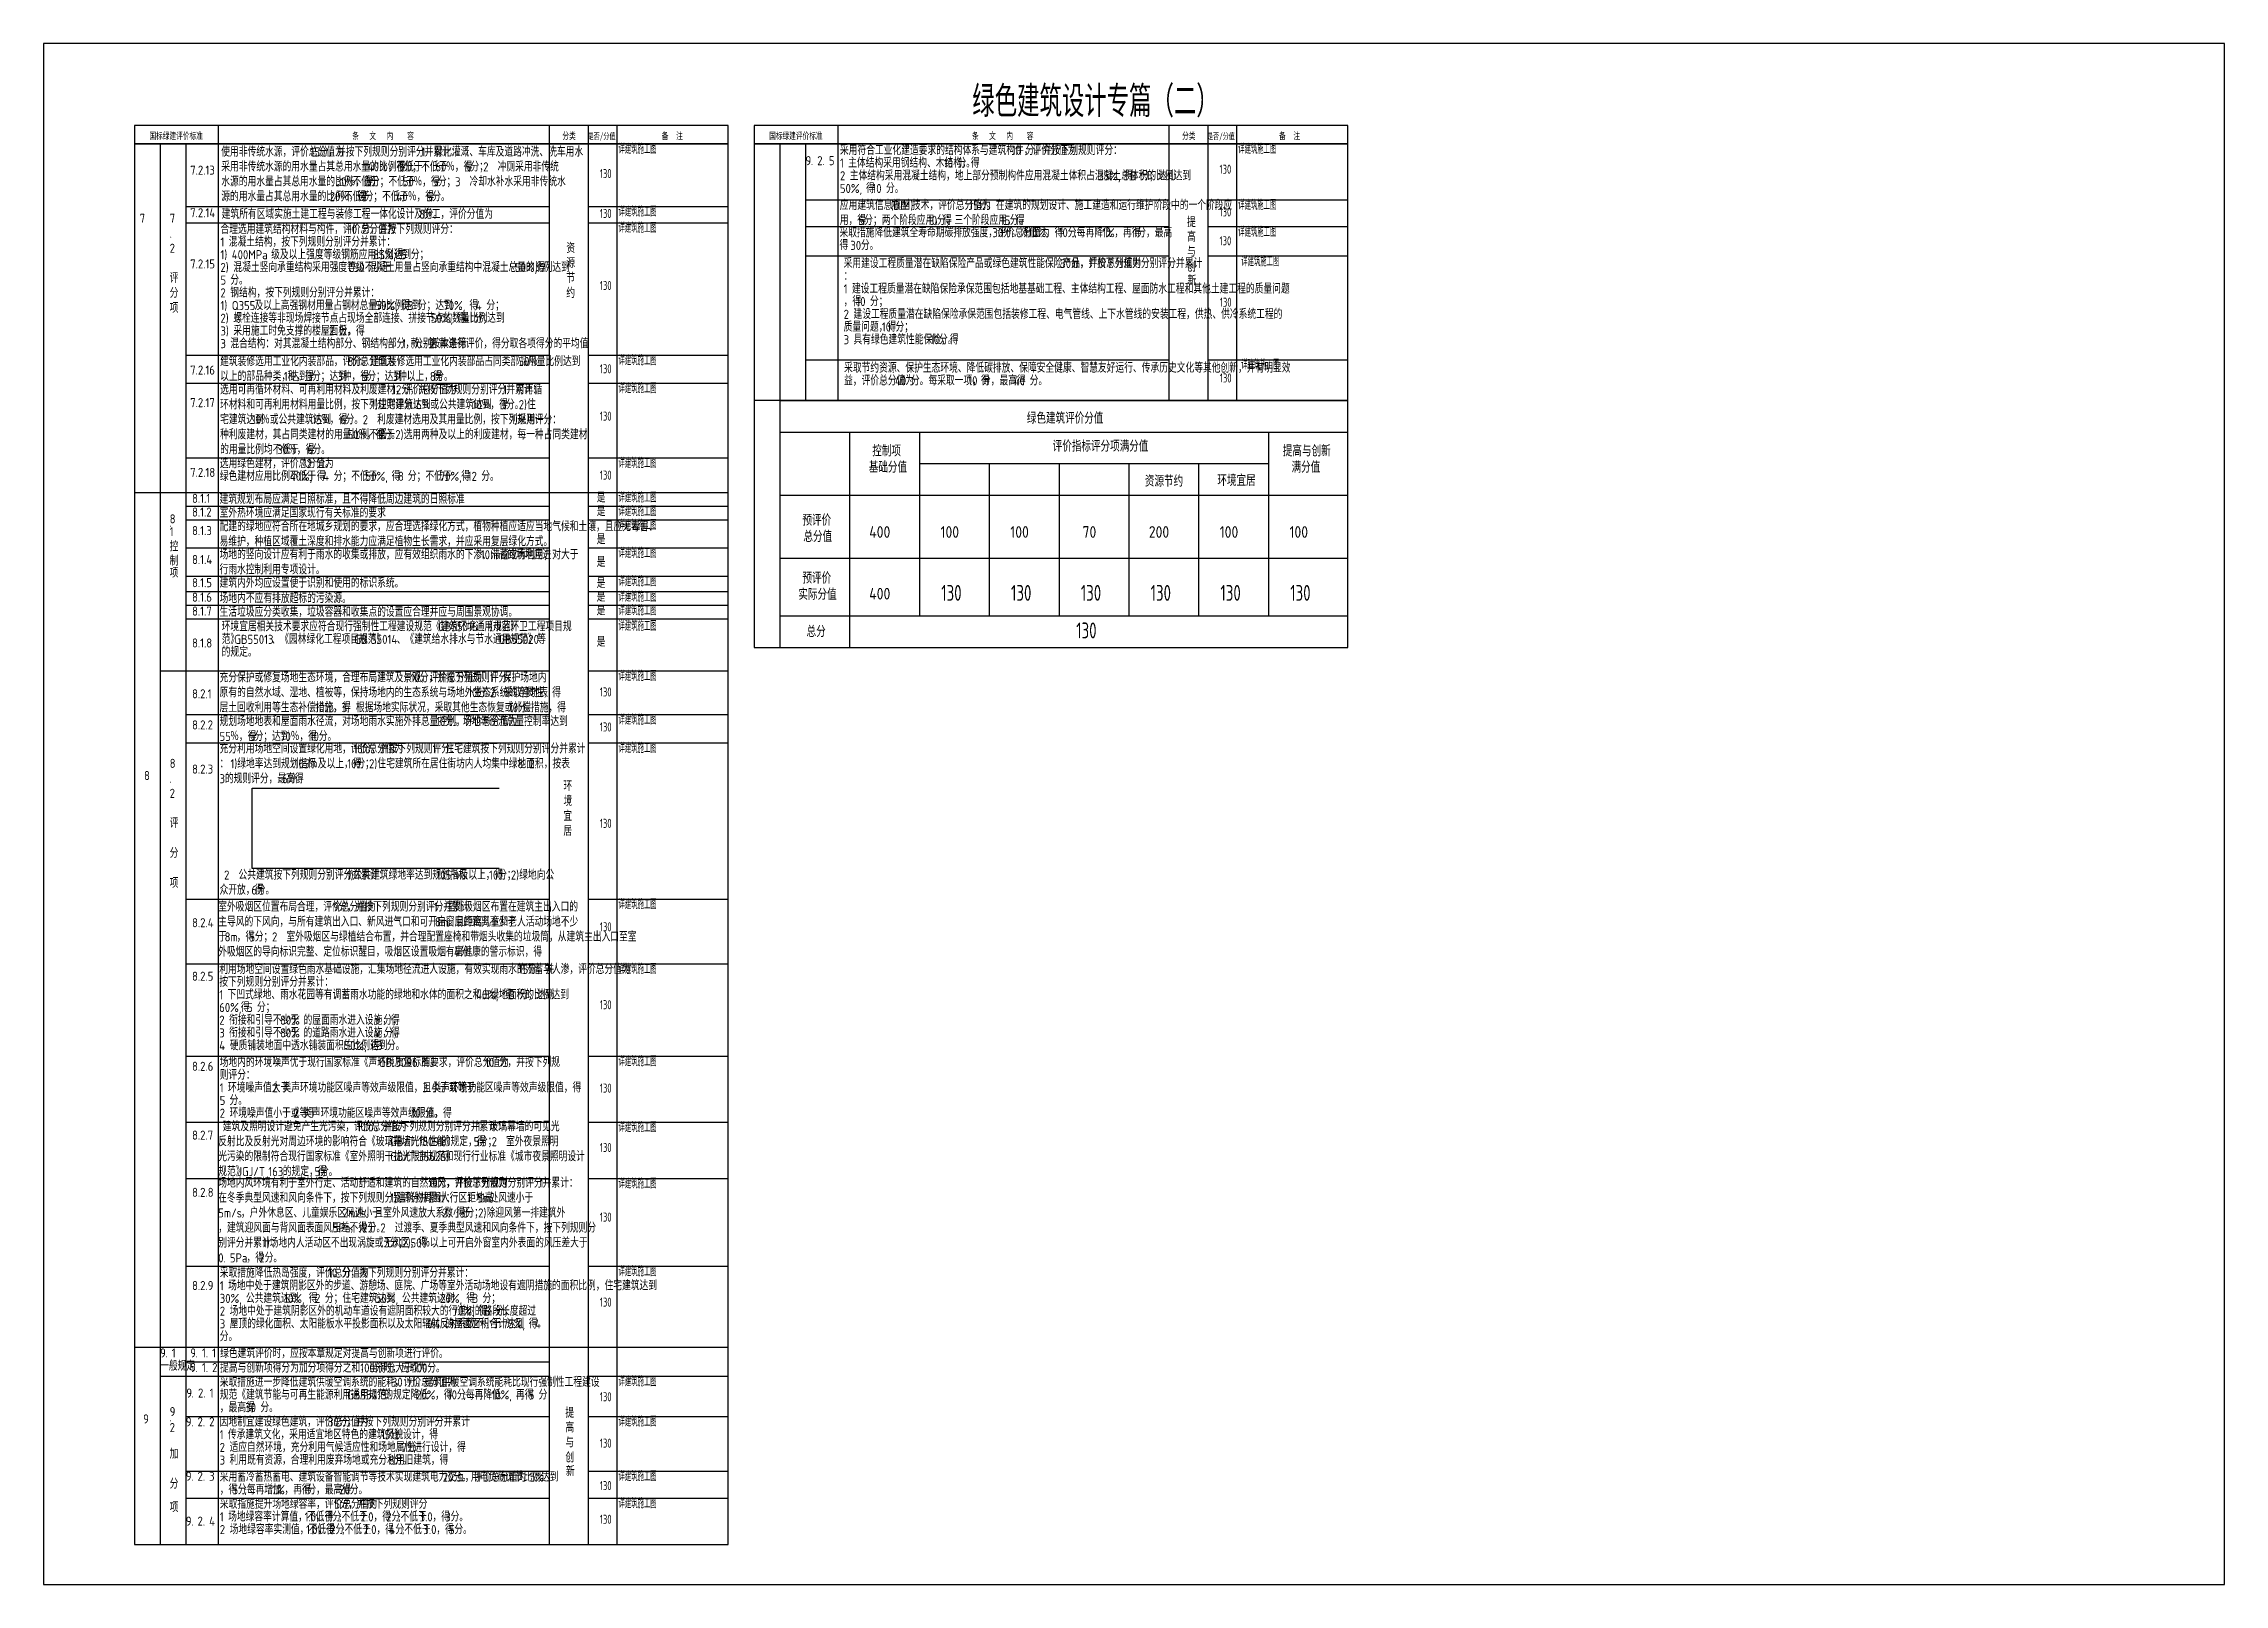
# Model space of a CAD drawing. Extents: x 94474582 to 94642782, y 24631448 to 24690848.
# Drawn here: x 94558682 to 94642782, y 24631448 to 24690848 of the extents above; entities that cross this region are included whole.
import ezdxf

# ---------------------------------------------------------------- set-up
doc = ezdxf.new("R2010")
doc.units = 0
doc.header["$LTSCALE"] = 1000
for name, color, linetype in [('A-TAB', 7, 'Continuous'), ('A-Text(建筑文字)', 33, 'Continuous'), ('A-TXT', 7, 'Continuous'), ('C-ANNO-TTLB', 7, 'Continuous'), ('PUB_TITLE', 4, 'Continuous')]:
    doc.layers.add(name, color=color, linetype=linetype)
doc.styles.add('-黑体', font='simhei.ttf', dxfattribs={"width": 0.7})
doc.styles.get("Standard").update_dxf_attribs({"font": 'gbenor.shx', "bigfont": 'gbcbig.shx'})
doc.styles.add('宋体', font='', dxfattribs={"width": 0.7})
doc.styles.get('宋体').set_extended_font_data('SimSun')

msp = doc.modelspace()

# ---------------------------------------------------------------- texts
at = {"layer": 'A-TAB'}
for s, height, p in [('绿色建筑评价分值', 434, (94596600, 24676196)), ('控制项', 434, (94590639, 24674935)), ('评价指标评分项满分值', 434, (94597598, 24675117)), ('提高与创新', 434, (94606473, 24674935)), ('基础分值', 434, (94590505, 24674305)), ('资源节约', 434, (94601152, 24673769)), ('环境宜居', 434, (94603949, 24673797)), ('满分值', 434, (94606808, 24674305)), ('预评价', 434, (94587947, 24672263)), ('总分值', 434, (94587983, 24671633)), ('400', 450, (94590522, 24671796)), ('100', 450, (94593270, 24671796)), ('100', 450, (94595961, 24671796)), ('70', 450, (94598747, 24671796)), ('200', 450, (94601303, 24671796)), ('100', 450, (94604037, 24671796)), ('100', 450, (94606728, 24671796)), ('预评价', 434, (94587947, 24670032)), ('实际分值', 434, (94587789, 24669402)), ('400', 450, (94590522, 24669416)), ('总分', 434, (94588105, 24667968))]:
    msp.add_text(s, height=height, dxfattribs=at).set_placement(p)
at = {"layer": 'A-Text(建筑文字)'}
for s, height, p in [('采用符合工业化建造要求的结构体系与建筑构件，评价分值为', 337.59, (94589392, 24686558)), ('10', 350, (94596027, 24686558)), ('分，并按下列规则评分：', 337.59, (94596552, 24686558)), ('1', 350, (94589392, 24686068)), ('2', 350, (94589392, 24685578)), ('主体结构采用钢结构、木结构，得', 337.59, (94589712, 24686068)), ('主体结构采用混凝土结构，地上部分预制构件应用混凝土体积占混凝土总体积的比例达到', 337.59, (94589771, 24685578)), ('10', 350, (94593399, 24686068)), ('分。', 337.6, (94593924, 24686068)), ('35%,', 350, (94599355, 24685578)), ('得', 338, (94600361, 24685578)), ('5', 350, (94600607, 24685578)), ('分；达到', 337.6, (94600986, 24685578)), ('50%,', 350, (94589392, 24685088)), ('得', 338, (94590398, 24685088)), ('10', 350, (94590644, 24685088)), ('分。', 337.6, (94591169, 24685088)), ('合理选用建筑结构材料与构件，评价总分值为', 337.59, (94565503, 24683516)), ('1', 350, (94565503, 24683026)), ('混凝土结构，按下列规则分别评分并累计：', 337.59, (94565824, 24683026)), ('10', 350, (94570418, 24683516)), ('分，并按下列规则评分：', 337.59, (94570943, 24683516)), ('采取措施降低建筑全寿命期碳排放强度，评价总分值为', 337.59, (94589375, 24683385)), ('30', 350, (94595273, 24683385)), ('分。降低', 337.6, (94595681, 24683385)), ('10%', 350, (94596664, 24683385)), ('，得', 337.6, (94597335, 24683385)), ('10', 350, (94597826, 24683385)), ('分', 338, (94598176, 24683385)), (';', 350, (94598422, 24683385)), ('每再降低', 337.6, (94598524, 24683385)), ('1%', 350, (94599507, 24683385)), ('，再得', 337.6, (94599974, 24683385)), ('1', 350, (94600711, 24683385)), ('分，最高', 337.6, (94600857, 24683385)), ('1)', 350, (94565503, 24682536)), ('400MPa', 350, (94565941, 24682536)), ('级及以上强度等级钢筋应用比例达到', 337.59, (94567457, 24682536)), ('85%,', 350, (94571389, 24682536)), ('得', 338, (94572220, 24682536)), ('5', 350, (94572466, 24682536)), ('分；', 337.6, (94572845, 24682536)), ('得', 338, (94589375, 24682895)), ('采用建设工程质量潜在缺陷保险产品或绿色建筑性能保险产品，评价总分值为', 337.59, (94589535, 24682198)), ('30', 350, (94589795, 24682895)), ('分。', 337.6, (94590204, 24682895)), ('30', 350, (94597890, 24682198)), ('分，并按下列规则分别评分并累计', 337.59, (94598299, 24682198)), ('2)', 350, (94565503, 24682046)), ('5', 350, (94565503, 24681556)), ('分。', 337.6, (94565882, 24681556)), ('混凝土竖向承重结构采用强度等级不小于', 337.59, (94565999, 24682046)), ('C50', 350, (94570422, 24682046)), ('混凝土用量占竖向承重结构中混凝土总量的比例达到', 337.59, (94571210, 24682046)), ('50%,', 350, (94576862, 24682046)), ('得', 338, (94577693, 24682046)), ('：', 338, (94589535, 24681708)), ('1)', 350, (94565503, 24680576)), ('2', 350, (94565503, 24681066)), ('钢结构，按下列规则分别评分并累计：', 337.59, (94565882, 24681066)), ('Q355', 350, (94565941, 24680576)), ('及以上高强钢材用量占钢材总量的比例达到', 337.59, (94566816, 24680576)), ('50%,', 350, (94571485, 24680576)), ('得', 338, (94572491, 24680576)), ('3', 350, (94572737, 24680576)), ('分；达到', 337.6, (94573116, 24680576)), ('70%,', 350, (94574099, 24680576)), ('得', 338, (94575105, 24680576)), ('4', 350, (94575351, 24680576)), ('分；', 337.6, (94575759, 24680576)), ('1', 350, (94589535, 24681218)), ('，得', 337.6, (94589535, 24680728)), ('建设工程质量潜在缺陷保险承保范围包括地基基础工程、主体结构工程、屋面防水工程和其他土建工程的质量问题', 337.59, (94589856, 24681218)), ('10', 350, (94590026, 24680728)), ('分；', 337.6, (94590551, 24680728)), ('2)', 350, (94565503, 24680086)), ('螺栓连接等非现场焊接节点占现场全部连接、拼接节点的数量比例达到', 337.59, (94565999, 24680086)), ('50%,', 350, (94573617, 24680086)), ('得', 338, (94574623, 24680086)), ('4', 350, (94574869, 24680086)), ('分；', 337.6, (94575277, 24680086)), ('质量问题，得', 337.6, (94589535, 24679748)), ('2', 350, (94589535, 24680238)), ('建设工程质量潜在缺陷保险承保范围包括装修工程、电气管线、上下水管线的安装工程，供热、供冷系统工程的', 337.59, (94589914, 24680238)), ('10', 350, (94591009, 24679748)), ('分；', 337.6, (94591534, 24679748)), ('3)', 350, (94565503, 24679596)), ('3', 350, (94565503, 24679106)), ('混合结构：对其混凝土结构部分、钢结构部分，分别按本条第', 337.59, (94565882, 24679106)), ('采用施工时免支撑的楼屋面板，得', 337.59, (94565999, 24679596)), ('2', 350, (94569685, 24679596)), ('分。', 337.6, (94570064, 24679596)), ('1', 350, (94572517, 24679106)), ('款、第', 337.6, (94572838, 24679106)), ('2', 350, (94573575, 24679106)), ('款进行评价，得分取各项得分的平均值', 337.59, (94573955, 24679106)), ('3', 350, (94589535, 24679258)), ('具有绿色建筑性能保险，得', 337.59, (94589914, 24679258)), ('10', 350, (94592863, 24679258)), ('分。', 337.6, (94593213, 24679258)), ('。', 338, (94565503, 24678616)), ('采取节约资源、保护生态环境、降低碳排放、保障安全健康、智慧友好运行、传承历史文化等其他创新，并有明显效', 337.59, (94589552, 24678167)), ('益，评价总分值为', 337.6, (94589552, 24677677)), ('40', 350, (94591518, 24677677)), ('分。每采取一项，得', 337.6, (94592131, 24677677)), ('10', 350, (94594342, 24677677)), ('分，最高得', 337.6, (94594867, 24677677)), ('40', 350, (94596096, 24677677)), ('分。', 337.6, (94596709, 24677677)), ('绿色建材应用比例不低于', 337.59, (94565478, 24673992)), ('选用绿色建材，评价总分值为', 337.59, (94565478, 24674482)), ('40%,', 350, (94568181, 24673992)), ('12', 350, (94568673, 24674482)), ('分。', 337.6, (94569198, 24674482)), ('得', 338, (94569217, 24673992)), ('4', 350, (94569462, 24673992)), ('分；不低于', 337.6, (94569871, 24673992)), ('50%,', 350, (94571099, 24673992)), ('得', 338, (94572106, 24673992)), ('8', 350, (94572351, 24673992)), ('分；不低于', 337.6, (94572731, 24673992)), ('70%,', 350, (94573959, 24673992)), ('得', 338, (94574791, 24673992)), ('12', 350, (94575036, 24673992)), ('分。', 337.6, (94575561, 24673992)), ('环境宜居相关技术要求应符合现行强制性工程建设规范《建筑环境通用规范》', 337.59, (94565549, 24668196)), ('GB55016', 350, (94573904, 24668196)), ('、《市容环卫工程项目规', 337.59, (94575333, 24668196)), ('范》', 337.6, (94565549, 24667706)), ('的规定。', 337.6, (94565549, 24667216)), ('GB55013', 350, (94566040, 24667706)), ('、《园林绿化工程项目规范》', 337.59, (94567469, 24667706)), ('GB', 350, (94570664, 24667706)), ('55014', 350, (94571306, 24667706)), ('、《建筑给水排水与节水通用规范》', 337.59, (94572297, 24667706)), ('GB55020', 350, (94576229, 24667706)), ('等', 338, (94577717, 24667706)), ('利用场地空间设置绿色雨水基础设施，汇集场地径流进人设施，有效实现雨水的滞蓄与人渗，评价总分值为', 337.59, (94565456, 24654984)), ('按下列规则分别评分并累计：', 337.59, (94565456, 24654494)), ('15', 350, (94577006, 24654984)), ('分，并', 337.6, (94577356, 24654984)), ('1', 350, (94565456, 24654004)), ('下凹式绿地、雨水花园等有调蓄雨水功能的绿地和水体的面积之和占绿地面积的比例达到', 337.59, (94565777, 24654004)), ('40%,', 350, (94575361, 24654004)), ('得', 338, (94576396, 24654004)), ('3', 350, (94576642, 24654004)), ('分；达到', 337.6, (94577021, 24654004)), ('2', 350, (94565456, 24653024)), ('60%,', 350, (94565456, 24653514)), ('衔接和引导不少于', 337.6, (94565835, 24653024)), ('得', 338, (94566287, 24653514)), ('5', 350, (94566533, 24653514)), ('分；', 337.6, (94566912, 24653514)), ('80%', 350, (94567801, 24653024)), ('的屋面雨水进入设施，得', 337.59, (94568705, 24653024)), ('3', 350, (94571408, 24653024)), ('分；', 337.6, (94571787, 24653024)), ('3', 350, (94565456, 24652534)), ('4', 350, (94565456, 24652044)), ('衔接和引导不少于', 337.6, (94565835, 24652534)), ('硬质铺装地面中透水铺装面积的比例达到', 337.59, (94565864, 24652044)), ('80%', 350, (94567801, 24652534)), ('的道路雨水进入设施，得', 337.59, (94568705, 24652534)), ('50%,', 350, (94570287, 24652044)), ('得', 338, (94571294, 24652044)), ('4', 350, (94571408, 24652534)), ('3', 350, (94571539, 24652044)), ('分；', 337.6, (94571817, 24652534)), ('分。', 337.6, (94571919, 24652044)), ('场地内的环境噪声优于现行国家标准《声环境质量标准》', 337.59, (94565473, 24651399)), ('GB', 350, (94571616, 24651399)), ('3096', 350, (94572258, 24651399)), ('的要求，评价总分值为', 337.6, (94573251, 24651399)), ('10', 350, (94575708, 24651399)), ('分，并按下列规', 337.6, (94576233, 24651399)), ('1', 350, (94565473, 24650419)), ('则评分：', 337.6, (94565473, 24650909)), ('环境噪声值大于', 337.6, (94565793, 24650419)), ('2', 350, (94567514, 24650419)), ('类声环境功能区噪声等效声级限值，且小于或等于', 337.59, (94567893, 24650419)), ('3', 350, (94573299, 24650419)), ('类声环境功能区噪声等效声级限值，得', 337.59, (94573678, 24650419)), ('2', 350, (94565473, 24649439)), ('5', 350, (94565473, 24649929)), ('环境噪声值小于或等于', 337.6, (94565852, 24649439)), ('分。', 337.6, (94565852, 24649929)), ('2', 350, (94568309, 24649439)), ('类声环境功能区噪声等效声级限值，得', 337.59, (94568688, 24649439)), ('10', 350, (94572866, 24649439)), ('分。', 337.6, (94573391, 24649439)), ('采取措施降低热岛强度，评价总分值为', 337.59, (94565477, 24643278)), ('1', 350, (94565477, 24642788)), ('场地中处于建筑阴影区外的步道、游憩场、庭院、广场等室外活动场地设有遮阴措施的面积比例，住宅建筑达到', 337.59, (94565798, 24642788)), ('10', 350, (94569655, 24643278)), ('分，按下列规则分别评分并累计：', 337.59, (94570180, 24643278)), ('30%,', 350, (94565477, 24642298)), ('2', 350, (94565477, 24641808)), ('场地中处于建筑阴影区外的机动车道设有遮阴面积较大的行道树的路段长度超过', 337.59, (94565857, 24641808)), ('公共建筑达到', 337.6, (94566484, 24642298)), ('10%,', 350, (94567958, 24642298)), ('得', 338, (94568906, 24642298)), ('2', 350, (94569152, 24642298)), ('分；住宅建筑达到', 337.6, (94569531, 24642298)), ('50%,', 350, (94571497, 24642298)), ('公共建筑达到', 337.6, (94572503, 24642298)), ('20%,', 350, (94573978, 24642298)), ('70%,', 350, (94574458, 24641808)), ('得', 338, (94574984, 24642298)), ('3', 350, (94575230, 24642298)), ('得', 338, (94575464, 24641808)), ('分；', 337.6, (94575609, 24642298)), ('3', 350, (94575710, 24641808)), ('分；', 337.6, (94576089, 24641808)), ('3', 350, (94565477, 24641318)), ('屋顶的绿化面积、太阳能板水平投影面积以及太阳辐射反射系数不小于', 337.59, (94565857, 24641318)), ('0.4', 350, (94573475, 24641318)), ('的屋面面积合计达到', 337.6, (94574175, 24641318)), ('75%,', 350, (94576386, 24641318)), ('得', 338, (94577393, 24641318)), ('4', 350, (94577638, 24641318)), ('分。', 337.6, (94565477, 24640828)), ('采取措施进一步降低建筑供暖空调系统的能耗，评价总分值为', 337.59, (94565477, 24639068)), ('规范《建筑节能与可再生能源利用通用规范》', 337.59, (94565477, 24638578)), ('GB55015', 350, (94570392, 24638578)), ('的规定降低', 337.6, (94571821, 24638578)), ('30', 350, (94572112, 24639068)), ('分。建筑供暖空调系统能耗比现行强制性工程建设', 337.59, (94572696, 24639068)), ('20%', 350, (94573050, 24638578)), ('，得', 337.6, (94573779, 24638578)), ('10', 350, (94574271, 24638578)), ('分', 338, (94574621, 24638578)), (';', 350, (94574866, 24638578)), ('每再降低', 337.6, (94574968, 24638578)), ('10%,', 350, (94575951, 24638578)), ('再得', 337.6, (94576899, 24638578)), ('5', 350, (94577391, 24638578)), ('分', 338, (94577770, 24638578)), ('，最高得', 337.6, (94565477, 24638088)), ('30', 350, (94566460, 24638088)), ('分。', 337.6, (94567043, 24638088)), ('1', 350, (94565471, 24637044)), ('因地制宜建设绿色建筑，评价总分值为', 337.59, (94565471, 24637534)), ('传承建筑文化，采用适宜地区特色的建筑风貌设计，得', 337.59, (94565792, 24637044)), ('30', 350, (94569649, 24637534)), ('分，并按下列规则分别评分并累计', 337.59, (94570057, 24637534)), ('15', 350, (94571690, 24637044)), ('分', 338, (94572040, 24637044)), (';', 350, (94572286, 24637044)), (':', 350, (94573744, 24637534)), ('2', 350, (94565471, 24636554)), ('3', 350, (94565471, 24636064)), ('利用既有资源，合理利用废弃场地或充分利用旧建筑，得', 337.59, (94565851, 24636064)), ('适应自然环境，充分利用气候适应性和场地属性进行设计，得', 337.59, (94565851, 24636554)), ('8', 350, (94571994, 24636064)), ('分。', 337.6, (94572198, 24636064)), ('7', 350, (94572486, 24636554)), ('分', 338, (94572690, 24636554)), (';', 350, (94572936, 24636554)), ('采用蓄冷蓄热蓄电、建筑设备智能调节等技术实现建筑电力交互，评价总分值为', 337.59, (94565475, 24635410)), ('20', 350, (94574076, 24635410)), ('分。用电负荷调节比例达到', 337.59, (94574485, 24635410)), ('5%', 350, (94577434, 24635410)), ('采取指施提升场地绿容率，评价总分值为', 337.59, (94565478, 24634366)), ('，得', 337.6, (94565475, 24634920)), ('5', 350, (94565967, 24634920)), ('分', 338, (94566171, 24634920)), (';', 350, (94566417, 24634920)), ('每再增加', 337.6, (94566519, 24634920)), ('1%', 350, (94567502, 24634920)), ('，再得', 337.6, (94567969, 24634920)), ('1', 350, (94568706, 24634920)), ('分，最高得', 337.6, (94568852, 24634920)), ('5', 350, (94569901, 24634366)), ('20', 350, (94570080, 24634920)), ('分，并按下列规则评分', 337.6, (94570106, 24634366)), ('分。', 337.6, (94570489, 24634920)), (':', 350, (94572563, 24634366)), ('1', 350, (94565478, 24633876)), ('2', 350, (94565478, 24633386)), ('场地绿容率计算值，不低于', 337.59, (94565799, 24633876)), ('场地绿容率实测值，不低于', 337.59, (94565857, 24633386)), ('1.0', 350, (94568748, 24633876)), ('1.0', 350, (94568806, 24633386)), ('，得', 337.6, (94569185, 24633876)), ('，得', 337.6, (94569244, 24633386)), ('1', 350, (94569677, 24633876)), ('2', 350, (94569735, 24633386)), ('分', 338, (94569823, 24633876)), ('分', 338, (94569939, 24633386)), (';', 350, (94570068, 24633876)), ('不低于', 337.6, (94570170, 24633876)), ('不低于', 337.6, (94570287, 24633386)), ('2.0', 350, (94570908, 24633876)), ('2.0', 350, (94571024, 24633386)), ('，得', 337.6, (94571404, 24633876)), ('，得', 337.6, (94571520, 24633386)), ('2', 350, (94571895, 24633876)), ('4', 350, (94572012, 24633386)), ('分', 338, (94572099, 24633876)), ('分', 338, (94572245, 24633386)), (';', 350, (94572345, 24633876)), ('不低于', 337.6, (94572447, 24633876)), ('不低于', 337.6, (94572593, 24633386)), ('3.0', 350, (94573184, 24633876)), ('3.0', 350, (94573330, 24633386)), ('，得', 337.6, (94573680, 24633876)), ('，得', 337.6, (94573826, 24633386)), ('3', 350, (94574172, 24633876)), ('5', 350, (94574317, 24633386)), ('分。', 337.6, (94574376, 24633876)), ('分。', 337.6, (94574522, 24633386)), (';', 350, (94570185, 24633386)), (';', 350, (94572491, 24633386))]:
    msp.add_text(s, height=height, dxfattribs=at).set_placement(p)
at = {"layer": 'A-TXT'}
for s, height, p in [('绿色建筑设计专篇（二）', 1200, (94594496, 24688019)), ('使用非传统水源，评价总分值为', 337.59, (94565534, 24686496)), ('15', 350, (94568974, 24686496)), ('分，并按下列规则分别评分并累计：', 337.59, (94569324, 24686496)), ('1', 350, (94573256, 24686496)), ('绿化灌溉、车库及道路冲洗、洗车用水', 337.59, (94573752, 24686496)), ('7.2.13', 350, (94564336, 24685795)), ('采用非传统水源的用水量占其总用水量的比例不低于', 337.59, (94565534, 24685922)), ('40', 350, (94571186, 24685922)), ('％，得', 337.6, (94571623, 24685922)), ('3', 350, (94572361, 24685922)), ('分；不低于', 337.6, (94572565, 24685922)), ('60', 350, (94573794, 24685922)), ('％，得', 337.6, (94574202, 24685922)), ('5', 350, (94574939, 24685922)), ('分；', 337.6, (94575143, 24685922)), ('2', 350, (94575635, 24685922)), ('冲厕采用非传统', 337.6, (94576189, 24685922)), ('9', 350, (94588066, 24686161)), ('.', 338, (94588271, 24686161)), ('2', 350, (94588517, 24686161)), ('.', 338, (94588721, 24686161)), ('5', 350, (94588966, 24686161)), ('水源的用水量占其总用水量的比例不低于', 337.59, (94565534, 24685348)), ('源的用水量占其总用水量的比例不低于', 337.59, (94565534, 24684774)), ('20', 350, (94569712, 24684774)), ('30', 350, (94569957, 24685348)), ('％，得', 337.6, (94570120, 24684774)), ('％，得', 337.6, (94570366, 24685348)), ('3', 350, (94570857, 24684774)), ('分；不低于', 337.6, (94571061, 24684774)), ('3', 350, (94571103, 24685348)), ('分；不低于', 337.6, (94571307, 24685348)), ('40', 350, (94572290, 24684774)), ('50', 350, (94572536, 24685348)), ('％，得', 337.6, (94572727, 24684774)), ('％，得', 337.6, (94572944, 24685348)), ('5', 350, (94573465, 24684774)), ('分。', 337.6, (94573669, 24684774)), ('5', 350, (94573681, 24685348)), ('分；', 337.6, (94573885, 24685348)), ('3', 350, (94574552, 24685348)), ('冷却水补水采用非传统水', 337.59, (94575106, 24685348)), ('7', 350, (94562388, 24683937)), ('7', 350, (94563544, 24683940)), ('7.2.14', 350, (94564336, 24684153)), ('建筑所有区域实施土建工程与装修工程一体化设计及施工，评价分值为', 337.59, (94565549, 24684097)), ('8', 350, (94573167, 24684097)), ('分。', 337.6, (94573371, 24684097)), ('用，得', 337.6, (94589387, 24683861)), ('应用建筑信息模型', 337.6, (94589387, 24684439)), ('5', 350, (94590125, 24683861)), ('分；两个阶段应用，得', 337.6, (94590329, 24683861)), ('(BIM)', 350, (94591353, 24684439)), ('技术，评价总分值为', 337.6, (94592170, 24684439)), ('10', 350, (94592786, 24683861)), ('分；三个阶段应用，得', 337.6, (94593136, 24683861)), ('15', 350, (94594382, 24684439)), ('分。在建筑的规划设计、施工建造和运行维护阶段中的一个阶段应', 337.59, (94594732, 24684439)), ('15', 350, (94595594, 24683861)), ('分。', 337.6, (94595944, 24683861)), ('.', 338, (94563544, 24683362)), ('提', 338, (94602778, 24683780)), ('高', 338, (94602778, 24683215)), ('2', 350, (94563544, 24682785)), ('7.2.15', 350, (94564336, 24682181)), ('源', 338, (94578840, 24682204)), ('资', 338, (94578840, 24682782)), ('与', 338, (94602778, 24682637)), ('评', 338, (94563544, 24681630)), ('节', 338, (94578840, 24681627)), ('创', 338, (94602778, 24682060)), ('新', 338, (94602798, 24681529)), ('项', 338, (94563544, 24680475)), ('分', 338, (94563544, 24681052)), ('约', 338, (94578840, 24681049)), ('7.2.16', 350, (94564336, 24678087)), ('建筑装修选用工业化内装部品，评价总分值为', 337.59, (94565489, 24678419)), ('8', 350, (94570403, 24678419)), ('分。建筑装修选用工业化内装部品占同类部品用量比例达到', 337.59, (94570608, 24678419)), ('50', 350, (94576997, 24678419)), ('％', 338, (94577405, 24678419)), ('选用可再循环材料、可再利用材料及利废建材，评价总分值为', 337.59, (94565489, 24677331)), ('以上的部品种类，达到', 337.6, (94565489, 24677842)), ('1', 350, (94567946, 24677842)), ('种，得', 337.6, (94568092, 24677842)), ('3', 350, (94568829, 24677842)), ('分；达到', 337.6, (94569033, 24677842)), ('3', 350, (94570016, 24677842)), ('种，得', 337.6, (94570220, 24677842)), ('5', 350, (94570958, 24677842)), ('分；达到', 337.6, (94571162, 24677842)), ('12', 350, (94572124, 24677331)), ('3', 350, (94572145, 24677842)), ('种以上，得', 337.6, (94572349, 24677842)), ('分，并按下列规则分别评分并累计：', 337.59, (94572474, 24677331)), ('8', 350, (94573578, 24677842)), ('分。', 337.6, (94573782, 24677842)), ('1', 350, (94576406, 24677331)), ('可再循', 337.6, (94576901, 24677331)), ('7.2.17', 350, (94564336, 24676832)), ('环材料和可再利用材料用量比例，按下列规则评分：', 337.59, (94565489, 24676754)), ('1)', 350, (94571316, 24676754)), ('住宅建筑达到', 337.6, (94571578, 24676754)), ('6', 350, (94573053, 24676754)), ('％或公共建筑达到', 337.6, (94573257, 24676754)), ('10', 350, (94575223, 24676754)), ('％，得', 337.6, (94575573, 24676754)), ('3', 350, (94576310, 24676754)), ('分。', 337.6, (94576514, 24676754)), ('2)', 350, (94577006, 24676754)), ('住', 338, (94577327, 24676754)), ('种利废建材，其占同类建材的用量比例不低于', 337.59, (94565489, 24675599)), ('宅建筑达到', 337.6, (94565489, 24676176)), ('10', 350, (94566717, 24676176)), ('％或公共建筑达到', 337.6, (94567067, 24676176)), ('15', 350, (94569033, 24676176)), ('％，得', 337.6, (94569383, 24676176)), ('6', 350, (94570121, 24676176)), ('分。', 337.6, (94570325, 24676176)), ('50', 350, (94570403, 24675599)), ('％，得', 337.6, (94570812, 24675599)), ('2', 350, (94570991, 24676176)), ('利废建材选用及其用量比例，按下列规则评分：', 337.59, (94571545, 24676176)), ('3', 350, (94571549, 24675599)), ('分。', 337.6, (94571753, 24675599)), ('2)', 350, (94572245, 24675599)), ('选用两种及以上的利废建材，每一种占同类建材', 337.59, (94572566, 24675599)), ('1)', 350, (94576706, 24676176)), ('采用一', 337.6, (94576968, 24676176)), ('的用量比例均不低于', 337.6, (94565489, 24675021)), ('30', 350, (94567700, 24675021)), ('％，得', 337.6, (94568109, 24675021)), ('6', 350, (94568846, 24675021)), ('分。', 337.6, (94569050, 24675021)), ('7.2.18', 350, (94564336, 24674143)), ('8.1.1', 350, (94564407, 24673142)), ('建筑规划布局应满足日照标准，且不得降低周边建筑的日照标准', 337.59, (94565468, 24673108)), ('是', 338, (94580010, 24673165)), ('8', 350, (94563544, 24672352)), ('8.1.2', 350, (94564407, 24672613)), ('室外热环境应满足国家现行有关标准的要求', 337.59, (94565468, 24672580)), ('配建的绿地应符合所在地城乡规划的要求，应合理选择绿化方式，植物种植应适应当地气候和土壤，且应无毒害、', 337.59, (94565468, 24672052)), ('是', 338, (94580010, 24672637)), ('控', 338, (94563544, 24671279)), ('1', 350, (94563544, 24671857)), ('.', 338, (94563544, 24672215)), ('8.1.3', 350, (94564407, 24671900)), ('易维护，种植区域覆土深度和排水能力应满足植物生长需求，并应采用复层绿化方式。', 337.59, (94565468, 24671475)), ('是', 338, (94580010, 24671553)), ('制', 338, (94563544, 24670725)), ('8.1.4', 350, (94564407, 24670783)), ('行雨水控制利用专项设计。', 337.59, (94565468, 24670391)), ('场地的竖向设计应有利于雨水的收集或排放，应有效组织雨水的下渗、滞蓄或再利用；对大于', 337.59, (94565468, 24670969)), ('10hm2', 350, (94575544, 24670969)), ('的场地应进', 337.6, (94576564, 24670969)), ('是', 338, (94580010, 24670680)), ('项', 338, (94563544, 24670263)), ('8.1.5', 350, (94564407, 24669891)), ('建筑内外均应设置便于识别和使用的标识系统。', 337.59, (94565468, 24669876)), ('是', 338, (94580010, 24669866)), ('8.1.6', 350, (94564407, 24669331)), ('8.1.7', 350, (94564407, 24668795)), ('场地内不应有排放超标的污染源。', 337.59, (94565468, 24669282)), ('生活垃圾应分类收集，垃圾容器和收集点的设置应合理并应与周围景观协调。', 337.59, (94565468, 24668755)), ('是', 338, (94580010, 24669340)), ('是', 338, (94580010, 24668813)), ('8.1.8', 350, (94564407, 24667566)), ('是', 338, (94580010, 24667603)), ('充分保护或修复场地生态环境，合理布局建筑及景观，评价总分值为', 337.59, (94565468, 24666228)), ('10', 350, (94572840, 24666228)), ('分，并按下列规则评分：', 337.59, (94573190, 24666228)), ('1', 350, (94575894, 24666228)), ('保护场地内', 337.6, (94576389, 24666228)), ('8.2.1', 350, (94564407, 24665607)), ('原有的自然水域、湿地、植被等，保持场地内的生态系统与场地外生态系统的连贯性，得', 337.59, (94565468, 24665651)), ('10', 350, (94575052, 24665651)), ('分。', 337.6, (94575402, 24665651)), ('2', 350, (94575894, 24665651)), ('采取净地表', 337.6, (94576448, 24665651)), ('层土回收利用等生态补偿措施，得', 337.59, (94565468, 24665073)), ('规划场地地表和屋面雨水径流，对场地雨水实施外排总量控制，评价总分值为', 337.59, (94565468, 24664540)), ('10', 350, (94569154, 24665073)), ('分。', 337.6, (94569504, 24665073)), ('3', 350, (94570171, 24665073)), ('根据场地实际状况，采取其他生态恢复或补偿措施，得', 337.59, (94570725, 24665073)), ('10', 350, (94573823, 24664540)), ('分。场地年径流总量控制率达到', 337.59, (94574173, 24664540)), ('10', 350, (94576623, 24665073)), ('分。', 337.6, (94576973, 24665073)), ('8.2.2', 350, (94564407, 24664408)), ('55', 350, (94565468, 24663963)), ('％，得', 337.6, (94565876, 24663963)), ('5', 350, (94566614, 24663963)), ('分；达到', 337.6, (94566818, 24663963)), ('70', 350, (94567801, 24663963)), ('％，得', 337.6, (94568209, 24663963)), ('10', 350, (94568946, 24663963)), ('分。', 337.6, (94569296, 24663963)), ('8', 350, (94563544, 24662925)), ('充分利用场地空间设置绿化用地，评价总分值为', 337.59, (94565468, 24663488)), ('：', 338, (94565468, 24662910)), ('1)', 350, (94565889, 24662910)), ('绿地率达到规划指标', 337.6, (94566151, 24662910)), ('105', 350, (94568363, 24662910)), ('％及以上，得', 337.6, (94568917, 24662910)), ('10', 350, (94570392, 24662910)), ('16', 350, (94570629, 24663488)), ('分；', 337.6, (94570742, 24662910)), ('分，并按下列规则评分：', 337.59, (94570979, 24663488)), ('2)', 350, (94571233, 24662910)), ('住宅建筑所在居住街坊内人均集中绿地面积，按表', 337.59, (94571554, 24662910)), ('1', 350, (94573682, 24663488)), ('住宅建筑按下列规则分别评分并累计', 337.59, (94574178, 24663488)), ('8', 350, (94576960, 24662910)), ('2', 350, (94577410, 24662910)), ('8', 350, (94562554, 24662455)), ('.', 338, (94563544, 24662348)), ('8.2.3', 350, (94564407, 24662704)), ('3', 350, (94565468, 24662333)), ('的规则评分，最高得', 337.6, (94565672, 24662333)), ('6', 350, (94567884, 24662333)), ('分。', 337.6, (94568088, 24662333)), ('.', 338, (94577165, 24662910)), ('.', 338, (94577614, 24662910)), ('环', 338, (94578729, 24662044)), ('2', 350, (94563544, 24661770)), ('境', 338, (94578729, 24661467)), ('评', 338, (94563544, 24660615)), ('居', 338, (94578729, 24660312)), ('宜', 338, (94578729, 24660889)), ('分', 338, (94563544, 24659460)), ('2', 350, (94565643, 24658620)), ('公共建筑按下列规则分别评分并累计：', 337.59, (94566197, 24658620)), ('1)', 350, (94570375, 24658620)), ('公共建筑绿地率达到规划指标', 337.59, (94570637, 24658620)), ('105', 350, (94573832, 24658620)), ('％及以上，得', 337.6, (94574386, 24658620)), ('10', 350, (94575861, 24658620)), ('分；', 337.6, (94576211, 24658620)), ('2)', 350, (94576702, 24658620)), ('绿地向公', 337.6, (94577023, 24658620)), ('项', 338, (94563544, 24658305)), ('众开放，得', 337.6, (94565468, 24658042)), ('6', 350, (94566697, 24658042)), ('分。', 337.6, (94566901, 24658042)), ('室外吸烟区位置布局合理，评价总分值为', 337.59, (94565417, 24657390)), ('9', 350, (94569841, 24657390)), ('分，并按下列规则分别评分并累计', 337.59, (94570046, 24657390)), ('1', 350, (94573732, 24657390)), ('室外吸烟区布置在建筑主出入口的', 337.59, (94574228, 24657390)), ('8.2.4', 350, (94564407, 24656782)), ('主导风的下风向，与所有建筑出入口、新风进气口和可开启窗扇的距离不少于', 337.59, (94565417, 24656812)), ('于', 338, (94565417, 24656235)), ('8m', 350, (94565663, 24656235)), ('，得', 337.6, (94566130, 24656235)), ('5', 350, (94566621, 24656235)), ('分；', 337.6, (94566826, 24656235)), ('2', 350, (94567492, 24656235)), ('室外吸烟区与绿植结合布置，并合理配置座椅和带烟头收集的垃圾筒，从建筑主出入口至室', 337.59, (94568046, 24656235)), ('8m', 350, (94573773, 24656812)), ('，且距离儿童和老人活动场地不少', 337.59, (94574239, 24656812)), ('外吸烟区的导向标识完整、定位标识醒目，吸烟区设置吸烟有害健康的警示标识，得', 337.59, (94565417, 24655657)), ('4', 350, (94574510, 24655657)), ('分。', 337.6, (94574743, 24655657)), ('8.2.5', 350, (94564407, 24654719)), ('8.2.6', 350, (94564407, 24651246)), ('8.2.7', 350, (94564407, 24648592)), ('建筑及照明设计避免产生光污染，评价总分值为', 337.59, (94565592, 24648920)), ('10', 350, (94570753, 24648920)), ('分，并按下列规则分别评分并累计：', 337.59, (94571103, 24648920)), ('1', 350, (94575385, 24648920)), ('玻璃幕墙的可见光', 337.6, (94575881, 24648920)), ('光污染的限制符合现行国家标准《室外照明干扰光限制规范》', 337.59, (94565417, 24647765)), ('反射比及反射光对周边环境的影响符合《玻璃幕墙光热性能》', 337.59, (94565417, 24648342)), ('GB/T', 350, (94572053, 24648342)), ('GB/T', 350, (94572053, 24647765)), ('18091', 350, (94573132, 24648342)), ('35626', 350, (94573132, 24647765)), ('的规定，得', 337.6, (94574037, 24648342)), ('和现行行业标准《城市夜景照明设计', 337.59, (94574153, 24647765)), ('5', 350, (94575266, 24648342)), ('分；', 337.6, (94575470, 24648342)), ('2', 350, (94575961, 24648342)), ('室外夜景照明', 337.6, (94576515, 24648342)), ('规范》', 337.6, (94565417, 24647187)), ('JGJ/T', 350, (94566155, 24647187)), ('163', 350, (94567351, 24647187)), ('的规定，得', 337.6, (94567905, 24647187)), ('5', 350, (94569133, 24647187)), ('分。', 337.6, (94569338, 24647187)), ('8.2.8', 350, (94564407, 24646387)), ('场地内风环境有利于室外行走、活动舒适和建筑的自然通风，评价总分值为', 337.59, (94565417, 24646747)), ('在冬季典型风速和风向条件下，按下列规则分别评分并累计：', 337.59, (94565417, 24646170)), ('1)', 350, (94572053, 24646170)), ('建筑物周围人行区距地高', 337.59, (94572315, 24646170)), ('10', 350, (94573527, 24646747)), ('分，并按下列规则分别评分并累计：', 337.59, (94573877, 24646747)), ('1', 350, (94575018, 24646170)), ('5m', 350, (94575410, 24646170)), ('处风速小于', 337.6, (94575877, 24646170)), ('1', 350, (94577809, 24646747)), ('5m/s', 350, (94565417, 24645592)), ('，户外休息区、儿童娱乐区风速小于', 337.59, (94566293, 24645592)), ('2m/s', 350, (94570225, 24645592)), ('，且室外风速放大系数小于', 337.59, (94571101, 24645592)), ('2', 350, (94574050, 24645592)), ('，得', 337.6, (94574254, 24645592)), ('3', 350, (94574745, 24645592)), ('分；', 337.6, (94574950, 24645592)), ('.', 338, (94575164, 24646170)), ('2)', 350, (94575441, 24645592)), ('除迎风第一排建筑外', 337.6, (94575762, 24645592)), ('别评分并累计：', 337.6, (94565417, 24644437)), ('，建筑迎风面与背风面表面风压差不大于', 337.59, (94565417, 24645015)), ('1)', 350, (94567138, 24644437)), ('场地内人活动区不出现涡旋或无风区，得', 337.59, (94567400, 24644437)), ('5Pa', 350, (94569841, 24645015)), ('，得', 337.6, (94570483, 24645015)), ('2', 350, (94570974, 24645015)), ('分。', 337.6, (94571178, 24645015)), ('2', 350, (94571670, 24645015)), ('3', 350, (94571824, 24644437)), ('分；', 337.6, (94572028, 24644437)), ('过渡季、夏季典型风速和风向条件下，按下列规则分', 337.59, (94572224, 24645015)), ('2)50', 350, (94572519, 24644437)), ('％以上可开启外窗室内外表面的风压差大于', 337.59, (94573248, 24644437)), ('0', 350, (94565417, 24643860)), ('.', 338, (94565622, 24643860)), ('5Pa', 350, (94565867, 24643860)), ('，得', 337.6, (94566509, 24643860)), ('2', 350, (94567001, 24643860)), ('分。', 337.6, (94567205, 24643860)), ('8.2.9', 350, (94564407, 24642794)), ('9', 350, (94563175, 24640195)), ('1', 350, (94563626, 24640195)), ('9', 350, (94564339, 24640195)), ('1', 350, (94564790, 24640195)), ('1', 350, (94565182, 24640195)), ('绿色建筑评价时，应按本章规定对提高与创新项进行评价。', 337.59, (94565489, 24640179)), ('一般规定', 337.6, (94563175, 24639691)), ('.', 338, (94563380, 24640195)), ('9', 350, (94564339, 24639632)), ('.', 338, (94564545, 24640195)), ('.', 338, (94564545, 24639632)), ('1', 350, (94564790, 24639632)), ('.', 338, (94564936, 24640195)), ('.', 338, (94564936, 24639632)), ('2', 350, (94565182, 24639632)), ('提高与创新项得分为加分项得分之和，当得分大于', 337.59, (94565489, 24639616)), ('100', 350, (94570895, 24639616)), ('分时，应取为', 337.6, (94571449, 24639616)), ('100', 350, (94572924, 24639616)), ('分。', 337.6, (94573478, 24639616)), ('9', 350, (94564187, 24638649)), ('2', 350, (94564637, 24638649)), ('1', 350, (94565087, 24638649)), ('9', 350, (94562521, 24637652)), ('9', 350, (94563544, 24637933)), ('.', 338, (94564392, 24638649)), ('.', 338, (94564842, 24638649)), ('提', 338, (94578804, 24637877)), ('2', 350, (94563544, 24637318)), ('.', 338, (94563544, 24637734)), ('9', 350, (94564167, 24637542)), ('.', 338, (94564372, 24637542)), ('2', 350, (94564618, 24637542)), ('.', 338, (94564822, 24637542)), ('2', 350, (94565068, 24637542)), ('与', 338, (94578804, 24636734)), ('高', 338, (94578804, 24637311)), ('加', 338, (94563544, 24636299)), ('创', 338, (94578804, 24636156)), ('分', 338, (94563544, 24635144)), ('9', 350, (94564167, 24635443)), ('.', 338, (94564372, 24635443)), ('2', 350, (94564618, 24635443)), ('.', 338, (94564822, 24635443)), ('3', 350, (94565068, 24635443)), ('新', 338, (94578825, 24635626)), ('项', 338, (94563544, 24634236)), ('9', 350, (94564167, 24633711)), ('.', 338, (94564372, 24633711)), ('2', 350, (94564618, 24633711)), ('.', 338, (94564822, 24633711)), ('4', 350, (94565068, 24633711))]:
    msp.add_text(s, height=height, dxfattribs=at).set_placement(p)
at = {"layer": 'A-TXT', "width": 0.7}
for s, height, style, p in [('国标绿建评价标准', 262.9, '-黑体', (94562762, 24687163)), ('条', 263, '-黑体', (94570584, 24687163)), ('文', 263, '-黑体', (94571246, 24687163)), ('内', 263, '-黑体', (94571908, 24687163)), ('容', 263, '-黑体', (94572702, 24687163)), ('分类', 262.9, '-黑体', (94578688, 24687163)), ('是否/分值', 240, '宋体', (94579661, 24687163)), ('备  注', 262.9, '-黑体', (94582518, 24687163)), ('国标绿建评价标准', 262.9, '-黑体', (94586662, 24687163)), ('条', 263, '-黑体', (94594484, 24687163)), ('文', 263, '-黑体', (94595146, 24687163)), ('内', 263, '-黑体', (94595808, 24687163)), ('容', 263, '-黑体', (94596602, 24687163)), ('分类', 262.9, '-黑体', (94602588, 24687163)), ('是否/分值', 240, '宋体', (94603547, 24687163)), ('备  注', 262.9, '-黑体', (94606324, 24687163))]:
    msp.add_text(s, height=height, dxfattribs=dict(at, style=style)).set_placement(p)

# ---------------------------------------------------------------- blocks, each defined once
blk = doc.blocks.new('AutoBlock_20250323_46', base_point=(94580135, 24685663))
at = {"color": 1, "width": 0.8}
blk.add_attdef('7.2.13', (94580135, 24685663), '', height=350, dxfattribs=at)
blk = doc.blocks.new('AutoBlock_20250323_47', base_point=(94580135, 24684127))
at = {"color": 1, "width": 0.8}
blk.add_attdef('7.2.14', (94580135, 24684127), '', height=350, dxfattribs=at)
blk = doc.blocks.new('AutoBlock_20250323_48', base_point=(94580135, 24681350))
at = {"color": 1, "width": 0.8}
blk.add_attdef('7.2.15', (94580135, 24681350), '', height=350, dxfattribs=at)
blk = doc.blocks.new('AutoBlock_20250323_49', base_point=(94580135, 24678136))
at = {"color": 1, "width": 0.8}
blk.add_attdef('7.2.16', (94580135, 24678136), '', height=350, dxfattribs=at)
blk = doc.blocks.new('AutoBlock_20250323_50', base_point=(94580135, 24676311))
at = {"color": 1, "width": 0.8}
blk.add_attdef('7.2.17', (94580135, 24676311), '', height=350, dxfattribs=at)
blk = doc.blocks.new('AutoBlock_20250323_51', base_point=(94580135, 24674038))
at = {"color": 1, "width": 0.8}
blk.add_attdef('7.2.18', (94580135, 24674038), '', height=350, dxfattribs=at)
blk = doc.blocks.new('AutoBlock_20250323_52', base_point=(94580135, 24665678))
at = {"color": 1, "width": 0.8}
blk.add_attdef('8.2.1', (94580135, 24665678), '', height=350, dxfattribs=at)
blk = doc.blocks.new('AutoBlock_20250323_53', base_point=(94580135, 24664328))
at = {"color": 1, "width": 0.8}
blk.add_attdef('8.2.2', (94580135, 24664328), '', height=350, dxfattribs=at)
blk = doc.blocks.new('AutoBlock_20250323_54', base_point=(94580135, 24660613))
at = {"color": 1, "width": 0.8}
blk.add_attdef('8.2.3', (94580135, 24660613), '', height=350, dxfattribs=at)
blk = doc.blocks.new('AutoBlock_20250323_55', base_point=(94580135, 24656624))
at = {"color": 1, "width": 0.8}
blk.add_attdef('8.2.4', (94580135, 24656624), '', height=350, dxfattribs=at)
blk = doc.blocks.new('AutoBlock_20250323_56', base_point=(94580135, 24653620))
at = {"color": 1, "width": 0.8}
blk.add_attdef('8.2.5', (94580135, 24653620), '', height=350, dxfattribs=at)
blk = doc.blocks.new('AutoBlock_20250323_57', base_point=(94580135, 24650405))
at = {"color": 1, "width": 0.8}
blk.add_attdef('8.2.6', (94580135, 24650405), '', height=350, dxfattribs=at)
blk = doc.blocks.new('AutoBlock_20250323_58', base_point=(94580135, 24648117))
at = {"color": 1, "width": 0.8}
blk.add_attdef('8.2.7', (94580135, 24648117), '', height=350, dxfattribs=at)
blk = doc.blocks.new('AutoBlock_20250323_59', base_point=(94580135, 24645432))
at = {"color": 1, "width": 0.8}
blk.add_attdef('8.2.8', (94580135, 24645432), '', height=350, dxfattribs=at)
blk = doc.blocks.new('AutoBlock_20250323_60', base_point=(94580135, 24642153))
at = {"color": 1, "width": 0.8}
blk.add_attdef('8.2.9', (94580135, 24642153), '', height=350, dxfattribs=at)
blk = doc.blocks.new('AutoBlock_20250323_61', base_point=(94580135, 24638506))
at = {"color": 1, "width": 0.8}
blk.add_attdef('9.2.1', (94580135, 24638506), '', height=350, dxfattribs=at)
blk = doc.blocks.new('AutoBlock_20250323_62', base_point=(94580135, 24636717))
at = {"color": 1, "width": 0.8}
blk.add_attdef('9.2.2', (94580135, 24636717), '', height=350, dxfattribs=at)
blk = doc.blocks.new('AutoBlock_20250323_63', base_point=(94580135, 24635081))
at = {"color": 1, "width": 0.8}
blk.add_attdef('9.2.3', (94580135, 24635081), '', height=350, dxfattribs=at)
blk = doc.blocks.new('AutoBlock_20250323_64', base_point=(94580135, 24633783))
at = {"color": 1, "width": 0.8}
blk.add_attdef('9.2.4', (94580135, 24633783), '', height=350, dxfattribs=at)
blk = doc.blocks.new('AutoBlock_20250323_65', base_point=(94604033, 24685831))
at = {"color": 1, "width": 0.8}
blk.add_attdef('9.2.5', (94604033, 24685831), '', height=350, dxfattribs=at)
blk = doc.blocks.new('AutoBlock_20250323_66', base_point=(94604033, 24684184))
at = {"color": 1, "width": 0.8}
blk.add_attdef('9.2.6', (94604033, 24684184), '', height=350, dxfattribs=at)
blk = doc.blocks.new('AutoBlock_20250323_67', base_point=(94604033, 24683072))
at = {"color": 1, "width": 0.8}
blk.add_attdef('9.2.7', (94604033, 24683072), '', height=350, dxfattribs=at)
blk = doc.blocks.new('AutoBlock_20250323_70', base_point=(94593298, 24669368))
at = {"color": 1, "width": 0.8}
blk.add_attdef('安全耐久总分', (94593298, 24669368), '', height=610, dxfattribs=at)
blk = doc.blocks.new('AutoBlock_20250323_71', base_point=(94595990, 24669368))
at = {"color": 1, "width": 0.8}
blk.add_attdef('健康舒适总分', (94595990, 24669368), '', height=610, dxfattribs=at)
blk = doc.blocks.new('AutoBlock_20250323_72', base_point=(94598681, 24669368))
at = {"color": 1, "width": 0.8}
blk.add_attdef('生活便利总分', (94598681, 24669368), '', height=610, dxfattribs=at)
blk = doc.blocks.new('AutoBlock_20250323_73', base_point=(94601373, 24669368))
at = {"color": 1, "width": 0.8}
blk.add_attdef('资源节约总分', (94601373, 24669368), '', height=610, dxfattribs=at)
blk = doc.blocks.new('AutoBlock_20250323_74', base_point=(94604065, 24669368))
at = {"color": 1, "width": 0.8}
blk.add_attdef('环境宜居总分', (94604065, 24669368), '', height=610, dxfattribs=at)
blk = doc.blocks.new('AutoBlock_20250323_75', base_point=(94606757, 24669368))
at = {"color": 1, "width": 0.8}
blk.add_attdef('提高与创新总分', (94606757, 24669368), '', height=610, dxfattribs=at)
blk = doc.blocks.new('AutoBlock_20250323_155', base_point=(94580867, 24686604))
at = {"color": 1, "width": 0.7}
blk.add_attdef('7.2.13措施_001', (94580853, 24686604), '', height=350, dxfattribs=at)
blk = doc.blocks.new('AutoBlock_20250323_156', base_point=(94580867, 24684187))
at = {"color": 1, "width": 0.7}
blk.add_attdef('7.2.14措施_001', (94580853, 24684187), '', height=350, dxfattribs=at)
blk = doc.blocks.new('AutoBlock_20250323_157', base_point=(94580867, 24683562))
at = {"color": 1, "width": 0.7}
blk.add_attdef('7.2.15措施_001', (94580853, 24683562), '', height=350, dxfattribs=at)
blk = doc.blocks.new('AutoBlock_20250323_158', base_point=(94580867, 24678453))
at = {"color": 1, "width": 0.7}
blk.add_attdef('7.2.16措施_001', (94580853, 24678453), '', height=350, dxfattribs=at)
blk = doc.blocks.new('AutoBlock_20250323_159', base_point=(94580867, 24677375))
at = {"color": 1, "width": 0.7}
blk.add_attdef('7.2.17措施_001', (94580853, 24677375), '', height=350, dxfattribs=at)
blk = doc.blocks.new('AutoBlock_20250323_160', base_point=(94580867, 24674492))
at = {"color": 1, "width": 0.7}
blk.add_attdef('7.2.18措施_001', (94580853, 24674492), '', height=350, dxfattribs=at)
blk = doc.blocks.new('AutoBlock_20250323_161', base_point=(94580867, 24673164))
at = {"color": 1, "width": 0.7}
blk.add_attdef('8.1.1措施_001', (94580853, 24673164), '', height=350, dxfattribs=at)
blk = doc.blocks.new('AutoBlock_20250323_162', base_point=(94580867, 24672636))
at = {"color": 1, "width": 0.7}
blk.add_attdef('8.1.2措施_001', (94580853, 24672636), '', height=350, dxfattribs=at)
blk = doc.blocks.new('AutoBlock_20250323_163', base_point=(94580867, 24672108))
at = {"color": 1, "width": 0.7}
blk.add_attdef('8.1.3措施_001', (94580853, 24672108), '', height=350, dxfattribs=at)
blk = doc.blocks.new('AutoBlock_20250323_164', base_point=(94580867, 24671024))
at = {"color": 1, "width": 0.7}
blk.add_attdef('8.1.4措施_001', (94580853, 24671024), '', height=350, dxfattribs=at)
blk = doc.blocks.new('AutoBlock_20250323_165', base_point=(94580867, 24669932))
at = {"color": 1, "width": 0.7}
blk.add_attdef('8.1.5措施_001', (94580853, 24669932), '', height=350, dxfattribs=at)
blk = doc.blocks.new('AutoBlock_20250323_166', base_point=(94580867, 24669337))
at = {"color": 1, "width": 0.7}
blk.add_attdef('8.1.6措施_001', (94580853, 24669337), '', height=350, dxfattribs=at)
blk = doc.blocks.new('AutoBlock_20250323_167', base_point=(94580867, 24668811))
at = {"color": 1, "width": 0.7}
blk.add_attdef('8.1.7措施_001', (94580853, 24668811), '', height=350, dxfattribs=at)
blk = doc.blocks.new('AutoBlock_20250323_168', base_point=(94580867, 24668215))
at = {"color": 1, "width": 0.7}
blk.add_attdef('8.1.8措施_001', (94580853, 24668215), '', height=350, dxfattribs=at)
blk = doc.blocks.new('AutoBlock_20250323_169', base_point=(94580867, 24666284))
at = {"color": 1, "width": 0.7}
blk.add_attdef('8.2.1措施_001', (94580853, 24666284), '', height=350, dxfattribs=at)
blk = doc.blocks.new('AutoBlock_20250323_170', base_point=(94580867, 24664596))
at = {"color": 1, "width": 0.7}
blk.add_attdef('8.2.2措施_001', (94580853, 24664596), '', height=350, dxfattribs=at)
blk = doc.blocks.new('AutoBlock_20250323_171', base_point=(94580867, 24663505))
at = {"color": 1, "width": 0.7}
blk.add_attdef('8.2.3措施_001', (94580853, 24663505), '', height=350, dxfattribs=at)
blk = doc.blocks.new('AutoBlock_20250323_172', base_point=(94580867, 24657485))
at = {"color": 1, "width": 0.7}
blk.add_attdef('8.2.4措施_001', (94580853, 24657485), '', height=350, dxfattribs=at)
blk = doc.blocks.new('AutoBlock_20250323_173', base_point=(94580867, 24654990))
at = {"color": 1, "width": 0.7}
blk.add_attdef('8.2.5措施_001', (94580853, 24654990), '', height=350, dxfattribs=at)
blk = doc.blocks.new('AutoBlock_20250323_174', base_point=(94580867, 24651428))
at = {"color": 1, "width": 0.7}
blk.add_attdef('8.2.6措施_001', (94580853, 24651428), '', height=350, dxfattribs=at)
blk = doc.blocks.new('AutoBlock_20250323_175', base_point=(94580867, 24648886))
at = {"color": 1, "width": 0.7}
blk.add_attdef('8.2.7措施_001', (94580853, 24648886), '', height=350, dxfattribs=at)
blk = doc.blocks.new('AutoBlock_20250323_176', base_point=(94580867, 24646714))
at = {"color": 1, "width": 0.7}
blk.add_attdef('8.2.8措施_001', (94580853, 24646714), '', height=350, dxfattribs=at)
blk = doc.blocks.new('AutoBlock_20250323_177', base_point=(94580867, 24643329))
at = {"color": 1, "width": 0.7}
blk.add_attdef('8.2.9措施_001', (94580853, 24643329), '', height=350, dxfattribs=at)
blk = doc.blocks.new('AutoBlock_20250323_178', base_point=(94580867, 24639086))
at = {"color": 1, "width": 0.7}
blk.add_attdef('9.2.1措施_001', (94580853, 24639086), '', height=350, dxfattribs=at)
blk = doc.blocks.new('AutoBlock_20250323_179', base_point=(94580867, 24637538))
at = {"color": 1, "width": 0.7}
blk.add_attdef('9.2.2措施_001', (94580853, 24637538), '', height=350, dxfattribs=at)
blk = doc.blocks.new('AutoBlock_20250323_180', base_point=(94580867, 24635432))
at = {"color": 1, "width": 0.7}
blk.add_attdef('9.2.3措施_001', (94580853, 24635432), '', height=350, dxfattribs=at)
blk = doc.blocks.new('AutoBlock_20250323_181', base_point=(94580867, 24634386))
at = {"color": 1, "width": 0.7}
blk.add_attdef('9.2.4措施_001', (94580853, 24634386), '', height=350, dxfattribs=at)
blk = doc.blocks.new('AutoBlock_20250323_182', base_point=(94604766, 24686604))
at = {"color": 1, "width": 0.7}
blk.add_attdef('9.2.5措施_001', (94604752, 24686604), '', height=350, dxfattribs=at)
blk = doc.blocks.new('AutoBlock_20250323_183', base_point=(94604766, 24684444))
at = {"color": 1, "width": 0.7}
blk.add_attdef('9.2.6措施_001', (94604752, 24684444), '', height=350, dxfattribs=at)
blk = doc.blocks.new('AutoBlock_20250323_184', base_point=(94604766, 24683404))
at = {"color": 1, "width": 0.7}
blk.add_attdef('9.2.7措施_001', (94604752, 24683404), '', height=350, dxfattribs=at)
blk = doc.blocks.new('AutoBlock_20250323_185', base_point=(94604881, 24682268))
at = {"color": 1, "width": 0.7}
blk.add_attdef('9.2.9措施_001', (94604867, 24682268), '', height=350, dxfattribs=at)
blk = doc.blocks.new('AutoBlock_20250323_186', base_point=(94604881, 24678290))
at = {"color": 1, "width": 0.7}
blk.add_attdef('9.2.10措施_001', (94604867, 24678290), '', height=350, dxfattribs=at)
blk = doc.blocks.new('sdafdsfw')
at = {"color": 1, "width": 0.8}
blk.add_attdef('9.2.9', (94604045, 24680704), '', height=350, dxfattribs=at)
blk = doc.blocks.new('9210')
at = {"color": 1, "width": 0.8}
blk.add_attdef('9.2.10', (94604045, 24677783), '', height=350, dxfattribs=at)
blk = doc.blocks.new('bzzf')
at = {"color": 1, "width": 0.8}
blk.add_attdef('标准总分', (94598504, 24667919), '', height=610, dxfattribs=at)

# ---------------------------------------------------------------- linework, layer by layer
at = {"layer": 'A-TAB'}
for p, q in [((94608981, 24677084), (94586082, 24677084)), ((94587075, 24677084), (94587075, 24667568)), ((94608981, 24667568), (94608981, 24677084)), ((94587075, 24667568), (94608981, 24667568))]:
    msp.add_line(p, q, dxfattribs=at)
for points in [[(94587075, 24675870), (94608981, 24675870)], [(94589767, 24675870), (94589767, 24667568)], [(94592459, 24675870), (94592459, 24668782)], [(94605917, 24675870), (94605917, 24668782)], [(94592459, 24674656), (94605917, 24674656)], [(94595150, 24674656), (94595150, 24668782)], [(94597842, 24674656), (94597842, 24668782)], [(94600534, 24674656), (94600534, 24668782)], [(94603226, 24674656), (94603226, 24668782)], [(94587075, 24673442), (94608981, 24673442)], [(94587075, 24671013), (94608981, 24671013)], [(94587075, 24668782), (94608981, 24668782)]]:
    msp.add_lwpolyline(points, dxfattribs=at)
at = {"layer": 'A-TXT'}
for p, q in [((94578182, 24687688), (94578182, 24632988)), ((94579682, 24687688), (94579682, 24632988)), ((94580782, 24687688), (94580782, 24632988)), ((94585082, 24686988), (94562182, 24686988)), ((94562182, 24686988), (94562182, 24632988)), ((94563175, 24686988), (94563175, 24632988)), ((94564167, 24686988), (94564167, 24632988)), ((94565417, 24686988), (94565417, 24632988)), ((94585082, 24632988), (94585082, 24686988)), ((94608981, 24686988), (94586082, 24686988)), ((94586082, 24686988), (94586082, 24667568)), ((94587075, 24686988), (94587075, 24667568)), ((94587075, 24686988), (94607991, 24686988)), ((94588066, 24686988), (94602081, 24686988)), ((94603581, 24686988), (94608981, 24686988)), ((94608981, 24667568), (94608981, 24686988)), ((94564167, 24684571), (94578182, 24684571)), ((94579682, 24684571), (94585082, 24684571)), ((94588066, 24684828), (94602081, 24684828)), ((94603581, 24684828), (94608981, 24684828)), ((94564167, 24683945), (94578182, 24683945)), ((94579682, 24683945), (94585082, 24683945)), ((94579682, 24683945), (94579741, 24683945)), ((94588066, 24683795), (94602081, 24683795)), ((94603581, 24683795), (94608981, 24683795)), ((94564167, 24678836), (94578182, 24678836)), ((94579682, 24678836), (94585082, 24678836)), ((94588066, 24678652), (94602081, 24678652)), ((94603581, 24678652), (94608981, 24678652)), ((94564167, 24677759), (94578182, 24677759)), ((94579682, 24677759), (94585082, 24677759)), ((94587075, 24677084), (94608981, 24677084)), ((94564167, 24674876), (94578182, 24674876)), ((94579682, 24674876), (94585082, 24674876)), ((94562182, 24673548), (94585082, 24673548)), ((94564167, 24673020), (94578182, 24673020)), ((94564167, 24672492), (94578182, 24672492)), ((94579682, 24673020), (94585082, 24673020)), ((94579682, 24672492), (94585082, 24672492)), ((94564167, 24671408), (94578182, 24671408)), ((94579682, 24671408), (94585082, 24671408)), ((94564167, 24670316), (94578182, 24670316)), ((94579682, 24670316), (94585082, 24670316)), ((94564167, 24669721), (94578182, 24669721)), ((94564167, 24669194), (94578182, 24669194)), ((94579682, 24669721), (94585082, 24669721)), ((94579682, 24669194), (94585082, 24669194)), ((94564167, 24668668), (94578182, 24668668)), ((94579682, 24668668), (94585082, 24668668)), ((94586082, 24667568), (94608981, 24667568)), ((94563175, 24666668), (94578182, 24666668)), ((94579682, 24666668), (94585082, 24666668)), ((94564167, 24664980), (94578182, 24664980)), ((94579682, 24664980), (94585082, 24664980)), ((94564167, 24663889), (94578182, 24663889)), ((94579682, 24663889), (94585082, 24663889)), ((94564167, 24657869), (94578182, 24657869)), ((94579682, 24657869), (94585041, 24657869)), ((94564167, 24655374), (94578182, 24655374)), ((94579682, 24655374), (94585082, 24655374)), ((94564167, 24651812), (94578182, 24651812)), ((94579682, 24651812), (94585082, 24651812)), ((94564167, 24649270), (94578182, 24649270)), ((94579682, 24649270), (94585082, 24649270)), ((94564167, 24647097), (94578182, 24647097)), ((94579682, 24647097), (94585082, 24647097)), ((94564167, 24643712), (94578182, 24643712)), ((94579682, 24643712), (94585082, 24643712)), ((94562182, 24640596), (94579741, 24640596)), ((94579682, 24640596), (94585082, 24640596)), ((94564167, 24640033), (94578182, 24640033)), ((94563175, 24639470), (94578182, 24639470)), ((94579682, 24639470), (94585082, 24639470)), ((94564167, 24637922), (94578182, 24637922)), ((94579682, 24637922), (94585082, 24637922)), ((94564167, 24635815), (94578182, 24635815)), ((94579682, 24635815), (94585082, 24635815)), ((94564167, 24634770), (94578182, 24634770)), ((94579682, 24634770), (94585082, 24634770)), ((94562182, 24632988), (94585082, 24632988))]:
    msp.add_line(p, q, dxfattribs=at)
for points in [[(94562182, 24686988), (94585082, 24686988), (94585082, 24687688), (94562182, 24687688)], [(94586082, 24686988), (94608982, 24686988), (94608982, 24687688), (94586082, 24687688)]]:
    msp.add_lwpolyline(points, close=True, dxfattribs=at)
for points in [[(94565417, 24687688), (94565417, 24686988)], [(94589317, 24687688), (94589317, 24677084)], [(94602081, 24687688), (94602081, 24677084)], [(94603581, 24687688), (94603581, 24677084)], [(94604681, 24687688), (94604681, 24677084)], [(94588066, 24686988), (94588066, 24677084)]]:
    msp.add_lwpolyline(points, dxfattribs=at)
at = {"layer": 'C-ANNO-TTLB'}
for p, q in [((94602081, 24682652), (94588066, 24682652)), ((94608981, 24682652), (94603581, 24682652)), ((94566728, 24659049), (94566728, 24662146)), ((94566728, 24662146), (94576253, 24662146)), ((94576253, 24659049), (94566728, 24659049))]:
    msp.add_line(p, q, dxfattribs=at)
at = {"layer": 'PUB_TITLE'}
msp.add_lwpolyline([(94558682, 24631448), (94642782, 24631448), (94642782, 24690848), (94558682, 24690848)], close=True, dxfattribs=at)

# ---------------------------------------------------------------- block references
at = {"layer": 'C-ANNO-TTLB'}
for name, p, values in [('AutoBlock_20250323_155', (94580867, 24686604), {'7.2.13措施_001': '详建筑施工图'}), ('AutoBlock_20250323_182', (94604766, 24686604), {'9.2.5措施_001': '详建筑施工图'}), ('AutoBlock_20250323_46', (94580135, 24685663), {'7.2.13': '130'}), ('AutoBlock_20250323_65', (94604033, 24685831), {'9.2.5': '130'}), ('AutoBlock_20250323_47', (94580135, 24684127), {'7.2.14': '130'}), ('AutoBlock_20250323_156', (94580867, 24684187), {'7.2.14措施_001': '详建筑施工图'}), ('AutoBlock_20250323_66', (94604033, 24684184), {'9.2.6': '130'}), ('AutoBlock_20250323_183', (94604766, 24684444), {'9.2.6措施_001': '详建筑施工图'}), ('AutoBlock_20250323_157', (94580867, 24683562), {'7.2.15措施_001': '详建筑施工图'}), ('AutoBlock_20250323_67', (94604033, 24683072), {'9.2.7': '130'}), ('AutoBlock_20250323_184', (94604766, 24683404), {'9.2.7措施_001': '详建筑施工图'}), ('AutoBlock_20250323_185', (94604881, 24682268), {'9.2.9措施_001': '详建筑施工图'}), ('AutoBlock_20250323_48', (94580135, 24681350), {'7.2.15': '130'}), ('sdafdsfw', (0, 0), {'9.2.9': '130'}), ('AutoBlock_20250323_49', (94580135, 24678136), {'7.2.16': '130'}), ('AutoBlock_20250323_158', (94580867, 24678453), {'7.2.16措施_001': '详建筑施工图'}), ('AutoBlock_20250323_186', (94604881, 24678290), {'9.2.10措施_001': '详建筑施工图'}), ('AutoBlock_20250323_159', (94580867, 24677375), {'7.2.17措施_001': '详建筑施工图'}), ('9210', (0, 0), {'9.2.10': '130'}), ('AutoBlock_20250323_50', (94580135, 24676311), {'7.2.17': '130'}), ('AutoBlock_20250323_51', (94580135, 24674038), {'7.2.18': '130'}), ('AutoBlock_20250323_160', (94580867, 24674492), {'7.2.18措施_001': '详建筑施工图'}), ('AutoBlock_20250323_161', (94580867, 24673164), {'8.1.1措施_001': '详建筑施工图'}), ('AutoBlock_20250323_162', (94580867, 24672636), {'8.1.2措施_001': '详建筑施工图'}), ('AutoBlock_20250323_163', (94580867, 24672108), {'8.1.3措施_001': '详建筑施工图'}), ('AutoBlock_20250323_164', (94580867, 24671024), {'8.1.4措施_001': '详建筑施工图'}), ('AutoBlock_20250323_165', (94580867, 24669932), {'8.1.5措施_001': '详建筑施工图'}), ('AutoBlock_20250323_70', (94593298, 24669368), {'安全耐久总分': '130'}), ('AutoBlock_20250323_71', (94595990, 24669368), {'健康舒适总分': '130'}), ('AutoBlock_20250323_72', (94598681, 24669368), {'生活便利总分': '130'}), ('AutoBlock_20250323_73', (94601373, 24669368), {'资源节约总分': '130'}), ('AutoBlock_20250323_74', (94604065, 24669368), {'环境宜居总分': '130'}), ('AutoBlock_20250323_75', (94606757, 24669368), {'提高与创新总分': '130'}), ('AutoBlock_20250323_166', (94580867, 24669337), {'8.1.6措施_001': '详建筑施工图'}), ('AutoBlock_20250323_167', (94580867, 24668811), {'8.1.7措施_001': '详建筑施工图'}), ('AutoBlock_20250323_168', (94580867, 24668215), {'8.1.8措施_001': '详建筑施工图'}), ('bzzf', (0, 0), {'标准总分': '130'}), ('AutoBlock_20250323_169', (94580867, 24666284), {'8.2.1措施_001': '详建筑施工图'}), ('AutoBlock_20250323_52', (94580135, 24665678), {'8.2.1': '130'}), ('AutoBlock_20250323_170', (94580867, 24664596), {'8.2.2措施_001': '详建筑施工图'}), ('AutoBlock_20250323_53', (94580135, 24664328), {'8.2.2': '130'}), ('AutoBlock_20250323_171', (94580867, 24663505), {'8.2.3措施_001': '详建筑施工图'}), ('AutoBlock_20250323_54', (94580135, 24660613), {'8.2.3': '130'}), ('AutoBlock_20250323_172', (94580867, 24657485), {'8.2.4措施_001': '详建筑施工图'}), ('AutoBlock_20250323_55', (94580135, 24656624), {'8.2.4': '130'}), ('AutoBlock_20250323_173', (94580867, 24654990), {'8.2.5措施_001': '详建筑施工图'}), ('AutoBlock_20250323_56', (94580135, 24653620), {'8.2.5': '130'}), ('AutoBlock_20250323_174', (94580867, 24651428), {'8.2.6措施_001': '详建筑施工图'}), ('AutoBlock_20250323_57', (94580135, 24650405), {'8.2.6': '130'}), ('AutoBlock_20250323_175', (94580867, 24648886), {'8.2.7措施_001': '详建筑施工图'}), ('AutoBlock_20250323_58', (94580135, 24648117), {'8.2.7': '130'}), ('AutoBlock_20250323_176', (94580867, 24646714), {'8.2.8措施_001': '详建筑施工图'}), ('AutoBlock_20250323_59', (94580135, 24645432), {'8.2.8': '130'}), ('AutoBlock_20250323_177', (94580867, 24643329), {'8.2.9措施_001': '详建筑施工图'}), ('AutoBlock_20250323_60', (94580135, 24642153), {'8.2.9': '130'}), ('AutoBlock_20250323_61', (94580135, 24638506), {'9.2.1': '130'}), ('AutoBlock_20250323_178', (94580867, 24639086), {'9.2.1措施_001': '详建筑施工图'}), ('AutoBlock_20250323_179', (94580867, 24637538), {'9.2.2措施_001': '详建筑施工图'}), ('AutoBlock_20250323_62', (94580135, 24636717), {'9.2.2': '130'}), ('AutoBlock_20250323_63', (94580135, 24635081), {'9.2.3': '130'}), ('AutoBlock_20250323_180', (94580867, 24635432), {'9.2.3措施_001': '详建筑施工图'}), ('AutoBlock_20250323_181', (94580867, 24634386), {'9.2.4措施_001': '详建筑施工图'}), ('AutoBlock_20250323_64', (94580135, 24633783), {'9.2.4': '130'})]:
    msp.add_blockref(name, p, dxfattribs=at).add_auto_attribs(values)

msp.set_redraw_order([(e.dxf.handle, doc.entitydb.next_handle()) for e in msp.query("TEXT MTEXT ATTDEF DIMENSION ARC_DIMENSION")])  # texts and dimensions are drawn at this point

doc.saveas('drawing.dxf')
